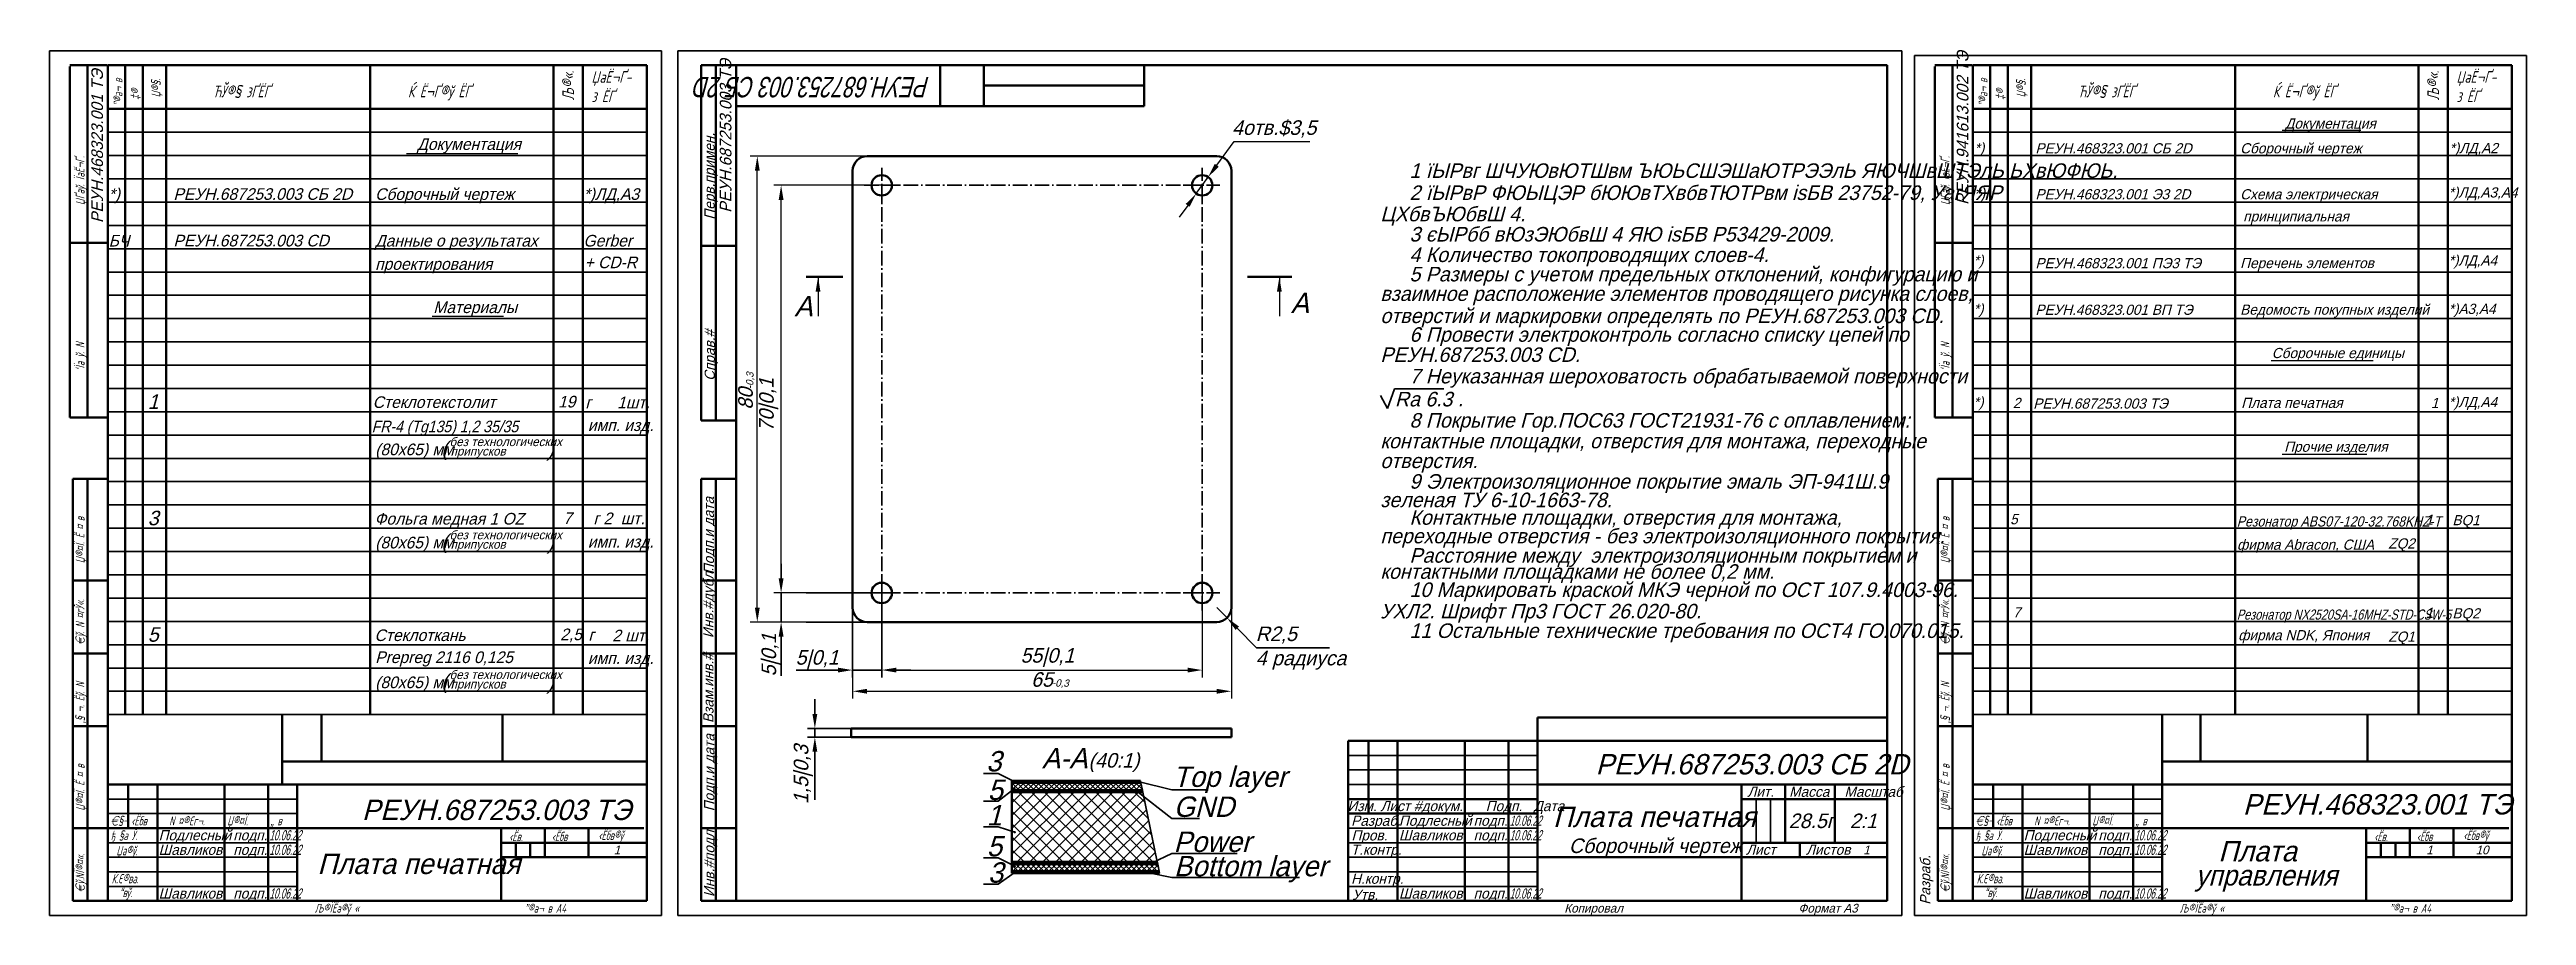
# Model space of a CAD drawing. Extents: x 23088 to 26685, y -1277 to -208.
# Drawn here: x 23088 to 23938, y -943 to -646 of the extents above; entities that cross this region are included whole.
import ezdxf

# ---------------------------------------------------------------- set-up
doc = ezdxf.new("R2010")
doc.units = 0
doc.header["$MEASUREMENT"] = 0
doc.linetypes.add('CNTR_ECKD_1', pattern=[7.5, 5, -1, 0.5, -1])
doc.layers.get('0').update_dxf_attribs({"linetype": 'CONTINUOUS', "lineweight": 50})
doc.layers.get('Defpoints').update_dxf_attribs({"color": 8, "linetype": 'CONTINUOUS'})
for name, color, linetype, lineweight in [('CENTER', 2, 'CNTR_ECKD_1', 35), ('CONTUR', 7, 'CONTINUOUS', 50), ('DIM', 1, 'CONTINUOUS', 35)]:
    doc.layers.add(name, color=color, linetype=linetype, lineweight=lineweight)
doc.layers.add('TEXT', color=1, linetype='CONTINUOUS')
doc.styles.add('ECKD', font='ec5cdwin.shx', dxfattribs={"oblique": 15})
doc.styles.add('ECKD5', font='eckd5.shx', dxfattribs={"oblique": 15})
doc.styles.add('ESKD', font='eskd', dxfattribs={"width": 0.9, "oblique": 15, "height": 4})
doc.styles.get("Standard").update_dxf_attribs({"font": 'ec5cdwin.shx'})
doc.styles.add('ЕСКД', font='ec5cdwin.shx', dxfattribs={"oblique": 15})
doc.styles.add('Текст', font='ec5cdwin.shx', dxfattribs={"oblique": 15})
doc.dimstyles.new('05', dxfattribs={"dimtxt": 5, "dimasz": 5, "dimexe": 2.5, "dimexo": 0, "dimgap": 1.5, "dimtad": 1, "dimtoh": 1, "dimlfac": 0.5, "dimtxsty": 'ECKD', "dimcen": -3, "dimdle": 1.25, "dimclrd": 256, "dimclre": 256, "dimclrt": 256, "dimaunit": 1, "dimadec": 0, "dimazin": 0, "dimtfac": 0.45, "dimtmove": 0, "dimatfit": 2, "dimfxl": 1, "dimtvp": 0.9, "dimtolj": 1, "dimtzin": 12, "dimarcsym": 1})
doc.dimstyles.new('1_', dxfattribs={"dimtxt": 5, "dimasz": 5, "dimexe": 2.5, "dimexo": 0, "dimgap": 1.5, "dimtad": 1, "dimtoh": 1, "dimrnd": 1.38778e-17, "dimtxsty": 'ECKD', "dimcen": -3, "dimdle": 1.25, "dimclrd": 256, "dimclre": 256, "dimclrt": 256, "dimaunit": 1, "dimazin": 0, "dimtfac": 0.45, "dimtmove": 0, "dimatfit": 2, "dimfxl": 1, "dimtvp": 0.9, "dimtolj": 1, "dimtzin": 12, "dimarcsym": 0})
pattern_1 = [(45, (-151.2118, -301.6821), (-0.883883476, 0.883883476), [])]
pattern_2 = [(45, (11639.1895, -614.4899), (-0.88388348, 0.88388348), [])]
pattern_3 = [(45, (11639.1895, -614.4899), (-0.88388348, 0.88388348), []), (135, (11639.1895, -614.4899), (-0.88388348, -0.88388348), [])]

msp = doc.modelspace()

# ---------------------------------------------------------------- texts
at = {"oblique": 15}
for p in [(23343.716, -737.664), (23514.063, -736.581)]:
    msp.add_text('A', height=7, dxfattribs=at).set_placement(p)
at = {"style": 'Текст', "oblique": 15}
msp.add_text('А-А', height=7, dxfattribs=at).set_placement((23428.692, -892.881))
at = {"layer": 'Defpoints', "style": 'ECKD', "oblique": 15}
for s, p in [('ZQ2', (23890.722, -817.427)), ('ZQ1', (23890.722, -849.427))]:
    msp.add_text(s, height=3.5, dxfattribs=at).set_placement(p)
at = {"layer": 'DIM', "oblique": 15}
for s, height, rotation, style, p in [('РЕУН.468323.001 ТЭ', 4, 90, 'ECKD', (23106.443, -705.616)), ('РЕУН.687253.003 ТЭ', 4, 90, 'ECKD', (23322.118, -702.11)), ('Перв.примен.', 3.5, 90, 'ECKD', (23316.353, -704.451)), ('Справ.#', 3.5, 90, 'ECKD', (23316.426, -759.815)), ('-0,3', 2.5, 88.974604, 'Текст', (23329.609, -762.675)), ('Подп.и дата', 3.5, 90, 'ECKD', (23316.117, -826.219)), ('Взам.инв.#    Инв.#дубл.', 3.5, 90, 'ECKD', (23315.959, -877.357)), ('-0,3', 2.5, 358.974604, 'Текст', (23432.12, -864.802)), ('Инв.#подл.    Подп.и дата', 3.5, 90, 'ECKD', (23316.258, -937.092)), ('Разраб.', 3.5, 90, 'ECKD', (23733.567, -939.754))]:
    msp.add_text(s, height=height, rotation=rotation, dxfattribs=dict(at, style=style)).set_placement(p)
for s, height, rotation, style, width, p in [('Љ®«.', 4, 90, 'ESKD', 0.9, (23268.098, -663.449)), ('Љ®«.', 4, 90, 'ESKD', 0.9, (23908.15, -663.449)), ('”®а¬\xa0в', 3, 90, 'ESKD', 0.8, (23113.098, -665.449)), ('‡®\xad\xa0', 3, 90, 'ESKD', 0.8, (23119.098, -663.449)), ('Џ®§.', 3, 90, 'ESKD', 0.8, (23126.098, -662.449)), ('РЕУН.687253.003 СБ 2D', 7, 180, 'ECKD', 0.75, (23390.298, -655.455)), ('”®а¬\xa0в', 3, 90, 'ESKD', 0.8, (23753.15, -665.449)), ('‡®\xad\xa0', 3, 90, 'ESKD', 0.8, (23759.15, -663.449)), ('Џ®§.', 3, 90, 'ESKD', 0.8, (23766.15, -662.449)), ('ЏҐаў. ЇаЁ¬Ґ\xad.', 3, 90, 'ESKD', 0.9, (23100.098, -699.449)), ('ЏҐаў. ЇаЁ¬Ґ\xad.', 3, 90, 'ESKD', 0.9, (23740.15, -699.449)), ('‘Їа\xa0ў. N', 3, 90, 'ESKD', 0.9, (23100.098, -756.449)), ('‘Їа\xa0ў. N', 3, 90, 'ESKD', 0.9, (23740.15, -756.449)), ('Џ®¤Ї. Ё ¤\xa0в\xa0', 3, 90, 'ESKD', 0.8, (23100.098, -822.449)), ('Џ®¤Ї. Ё ¤\xa0в\xa0', 3, 90, 'ESKD', 0.8, (23740.15, -822.449)), ('€\xadў. N ¤гЎ«.', 3, 90, 'ESKD', 0.8, (23100.098, -850.449)), ('€\xadў. N ¤гЎ«.', 3, 90, 'ESKD', 0.8, (23740.15, -850.449)), ('‚§\xa0¬. Ё\xadў. N', 3, 90, 'ESKD', 0.8, (23100.098, -877.449)), ('‚§\xa0¬. Ё\xadў. N', 3, 90, 'ESKD', 0.8, (23740.15, -877.449)), ('Џ®¤Ї. Ё ¤\xa0в\xa0', 3, 90, 'ESKD', 0.8, (23100.098, -907.449)), ('Џ®¤Ї. Ё ¤\xa0в\xa0', 3, 90, 'ESKD', 0.8, (23740.15, -907.449)), ('€\xadў.NЇ®¤«.', 3, 90, 'ESKD', 0.8, (23100.098, -935.449)), ('€\xadў.NЇ®¤«.', 3, 90, 'ESKD', 0.8, (23740.15, -935.449))]:
    msp.add_text(s, height=height, rotation=rotation, dxfattribs=dict(at, style=style, width=width)).set_placement(p)
for s, height, style, width, p in [('ЏаЁ¬Ґ-', 4, 'ESKD', 0.9, (23274.098, -657.449)), ('ЏаЁ¬Ґ-', 4, 'ESKD', 0.9, (23914.15, -657.449)), ('ЋЎ®§\xad\xa0зҐ\xadЁҐ', 4, 'ESKD', 0.9, (23144.098, -662.449)), ('Ќ\xa0Ё¬Ґ\xad®ў\xa0\xadЁҐ', 4, 'ESKD', 0.9, (23211.098, -662.449)), ('з\xa0\xadЁҐ', 4, 'ESKD', 0.9, (23274.098, -664.115)), ('ЋЎ®§\xad\xa0зҐ\xadЁҐ', 4, 'ESKD', 0.9, (23784.15, -662.449)), ('Ќ\xa0Ё¬Ґ\xad®ў\xa0\xadЁҐ', 4, 'ESKD', 0.9, (23851.15, -662.449)), ('з\xa0\xadЁҐ', 4, 'ESKD', 0.9, (23914.15, -664.115)), ('FR-4 (Tg135) 1,2 35/35', 4, 'ECKD', 0.9, (23198.638, -777.502)), ('€§¬', 3.132, 'ESKD', 0.8, (23109.058, -912.511)), ('‹Ёбв', 3.132, 'ESKD', 0.8, (23116.105, -912.511)), ('N ¤®Єг¬.', 3.132, 'ESKD', 0.8, (23129.135, -912.511)), ('Џ®¤Ї.', 3.2, 'ESKD', 0.8, (23149.094, -912.506)), ('10.06.22', 3.5, 'ECKD', 0.6, (23589.2, -912.635)), ('€§¬', 3.132, 'ESKD', 0.8, (23749.11, -912.511)), ('‹Ёбв', 3.132, 'ESKD', 0.8, (23756.157, -912.511)), ('N ¤®Єг¬.', 3.132, 'ESKD', 0.8, (23769.187, -912.511)), ('Џ®¤Ї.', 3.2, 'ESKD', 0.8, (23789.146, -912.506)), ('ђ\xa0§а\xa0Ў.', 3.2, 'ESKD', 0.8, (23109.017, -917.557)), ('10.06.22', 3.5, 'ECKD', 0.6, (23163.539, -917.635)), ('„\xa0в\xa0', 3.2, 'ESKD', 0.8, (23163.921, -912.506)), ('‹Ёв.', 3.2, 'ESKD', 0.8, (23245.839, -917.909)), ('‹Ёбв', 3.2, 'ESKD', 0.8, (23260.458, -917.909)), ('‹Ёбв®ў', 3.2, 'ESKD', 0.8, (23276.45, -917.505)), ('10.06.22', 3.5, 'ECKD', 0.6, (23589.2, -917.635)), ('ђ\xa0§а\xa0Ў.', 3.2, 'ESKD', 0.8, (23749.069, -917.557)), ('10.06.22', 3.5, 'ECKD', 0.6, (23803.59, -917.635)), ('„\xa0в\xa0', 3.2, 'ESKD', 0.8, (23803.973, -912.506)), ('‹Ёв.', 3.2, 'ESKD', 0.8, (23885.89, -917.909)), ('‹Ёбв', 3.2, 'ESKD', 0.8, (23900.509, -917.909)), ('‹Ёбв®ў', 3.2, 'ESKD', 0.8, (23916.501, -917.505)), ('Џа®ў.', 3.2, 'ESKD', 0.8, (23111.037, -922.769)), ('10.06.22', 3.5, 'ECKD', 0.6, (23163.539, -922.635)), ('Џа®ў.', 3.2, 'ESKD', 0.8, (23751.088, -922.769)), ('10.06.22', 3.5, 'ECKD', 0.6, (23803.59, -922.635)), ('Ќ.Є®\xadва.', 3.2, 'ESKD', 0.8, (23109.421, -932.386)), ('“вў.', 3.2, 'ESKD', 0.8, (23112.086, -937.145)), ('10.06.22', 3.5, 'ECKD', 0.6, (23163.539, -937.635)), ('10.06.22', 3.5, 'ECKD', 0.6, (23589.2, -937.635)), ('Ќ.Є®\xadва.', 3.2, 'ESKD', 0.8, (23749.473, -932.386)), ('“вў.', 3.2, 'ESKD', 0.8, (23752.138, -937.145)), ('10.06.22', 3.5, 'ECKD', 0.6, (23803.59, -937.635)), ('управления', 7, 'ECKD', 0.95, (23824.518, -933.163)), ('Љ®ЇЁа®ў\xa0«', 3, 'ESKD', 0.8, (23179.098, -942.449)), ('”®а¬\xa0в A4', 3, 'ESKD', 0.8, (23251.098, -942.449)), ('Љ®ЇЁа®ў\xa0«', 3, 'ESKD', 0.8, (23819.15, -942.449)), ('”®а¬\xa0в A4', 3, 'ESKD', 0.8, (23891.15, -942.449))]:
    msp.add_text(s, height=height, dxfattribs=dict(at, style=style, width=width)).set_placement(p)
for s, height, style, p in [('РЕУН.468323.001 СБ 2D', 3.5, 'ECKD', (23769.627, -681.715)), ('1 їЫРвг ШЧУЮвЮТШвм ЪЮЬСШЭШаЮТРЭЭлЬ ЯЮЧШвШТЭлЬ ЬХвЮФЮЬ.', 5, 'ECKD5', (23554.817, -690.136)), ('РЕУН.687253.003 СБ 2D', 4, 'ECKD', (23130.617, -697.666)), ('2 їЫРвР ФЮЫЦЭР бЮЮвТХвбвТЮТРвм іѕБВ 23752-79, УагЯЯР', 5, 'ECKD5', (23554.817, -697.715)), ('РЕУН.468323.001 Э3 2D', 3.5, 'ECKD', (23769.634, -697.496)), ('ЦХбвЪЮбвШ 4.', 5, 'ECKD5', (23544.817, -705.033)), ('РЕУН.687253.003 CD', 4, 'ECKD', (23130.617, -713.666)), ('4 Количество токопроводящих слоев-4.', 5, 'ECKD', (23554.817, -719.024)), ('3 єЫРбб вЮзЭЮбвШ 4 ЯЮ іѕБВ P53429-2009.', 5, 'ECKD5', (23554.817, -711.98)), ('5 Размеры с учетом предельных отклонений, конфигурацию и ', 5, 'ECKD', (23554.817, -725.68)), ('РЕУН.468323.001 ПЭ3 ТЭ', 3.5, 'ECKD', (23769.634, -721.162)), ('взаимное расположение элементов проводящего рисунка слоев, ', 5, 'ECKD', (23544.817, -732.385)), ('отверстий и маркировки определять по РЕУН.687253.003 CD. ', 5, 'ECKD', (23544.817, -739.987)), ('РЕУН.468323.001 ВП ТЭ', 3.5, 'ECKD', (23769.634, -737.162)), ('6 Провести электроконтроль согласно списку цепей по ', 5, 'ЕСКД', (23554.817, -746.408)), ('РЕУН.687253.003 CD.', 5, 'ЕСКД', (23544.817, -753.332)), ('7 Неуказанная шероховатость обрабатываемой поверхности', 5, 'ECKD', (23554.817, -760.706)), ('19', 4, 'ECKD', (23262.632, -768.975)), ('Ra 6.3 .', 5, 'ECKD', (23549.819, -768.609)), ('Стеклотекстолит ', 4, 'ECKD', (23198.998, -769.143)), ('г', 4, 'ECKD', (23271.987, -769.269)), ('1шт.', 4, 'ECKD', (23282.904, -769.246)), ('8 Покрытие Гор.ПОС63 ГОСТ21931-76 с оплавлением: ', 5, 'ECKD', (23554.817, -775.888)), ('РЕУН.687253.003 ТЭ', 3.5, 'ECKD', (23768.885, -769.368)), ('(80х65) мм', 4, 'ECKD', (23199.874, -785.375)), ('(', 5, 'ECKD', (23222.551, -785.486)), ('без технологических', 3, 'ECKD', (23225.34, -782.241)), (')', 5, 'ECKD', (23258.965, -785.703)), ('имп. изд.', 4, 'ECKD', (23272.829, -777.063)), ('контактные площадки, отверстия для монтажа, переходные ', 5, 'ECKD', (23544.817, -782.987)), ('припусков', 3, 'ECKD', (23225.701, -785.492)), ('отверстия.', 5, 'ECKD', (23544.817, -789.806)), ('зеленая ТУ 6-10-1663-78.', 5, 'ECKD', (23544.817, -803.215)), ('9 Электроизоляционное покрытие эмаль ЭП-941Ш.9 ', 5, 'ECKD', (23554.817, -796.871)), ('Фольга медная 1 OZ', 4, 'ECKD', (23199.634, -809.187)), ('7', 4, 'ECKD', (23264.362, -808.98)), ('г 2  шт.', 4, 'ECKD', (23274.758, -809.063)), ('Контактные площадки, отверстия для монтажа, ', 5, 'ECKD', (23554.817, -809.258)), ('(80х65) мм', 4, 'ECKD', (23199.874, -817.375)), ('(', 5, 'ECKD', (23222.551, -817.486)), ('без технологических', 3, 'ECKD', (23225.34, -814.241)), ('припусков', 3, 'ECKD', (23225.701, -817.492)), (')', 5, 'ECKD', (23258.965, -817.703)), ('имп. изд.', 4, 'ECKD', (23272.829, -817.063)), ('переходные отверстия - без электроизоляционного покрытия.', 5, 'ECKD', (23544.817, -815.625)), ('контактными площадками не более 0,2 мм.', 5, 'ECKD', (23544.817, -827.818)), ('Расстояние между  электроизоляционным покрытием и', 5, 'ECKD', (23554.817, -822.286)), ('10 Маркировать краской МКЭ черной по ОСТ 107.9.4003-96.', 5, 'ECKD', (23554.817, -834.067)), ('УХЛ2. Шрифт Пр3 ГОСТ 26.020-80.', 5, 'ECKD', (23544.745, -841.416)), ('Стеклоткань', 4, 'ECKD', (23199.634, -849.187)), ('2,5', 4, 'ECKD', (23263.354, -848.905)), ('г', 4, 'ECKD', (23273.027, -849.086)), ('2 шт.', 4, 'ECKD', (23281.213, -849.309)), ('11 Остальные технические требования по ОСТ4 ГО.070.015.', 5, 'ECKD', (23554.817, -848.135)), ('Prepreg 2116 0,125', 4, 'ECKD', (23199.85, -856.751)), ('имп. изд.', 4, 'ECKD', (23272.829, -857.063)), ('(80х65) мм', 4, 'ECKD', (23199.874, -865.375)), ('(', 5, 'ECKD', (23222.551, -865.486)), ('без технологических', 3, 'ECKD', (23225.34, -862.241)), ('припусков', 3, 'ECKD', (23225.701, -865.492)), (')', 5, 'ECKD', (23258.965, -865.703)), ('(40:1)', 5, 'ECKD', (23444.656, -892.661)), ('Top layer', 7, 'ECKD', (23473.617, -899.288)), ('РЕУН.687253.003 СБ 2D', 7, 'ECKD', (23618.721, -895.005)), ('Лит.    Масса    Масштаб', 3.5, 'ECKD', (23670.78, -902.684)), ('Лит.    Масса    Масштаб', 3.5, 'ECKD', (23670.78, -902.684)), ('РЕУН.687253.003 ТЭ', 7, 'ECKD', (23195.321, -910.68)), ('GND', 7, 'ECKD', (23473.858, -909.587)), ('Изм. Лист #докум.      Подп.   Дата', 3.5, 'ECKD', (23533.528, -907.606)), ('Изм. Лист #докум.      Подп.   Дата', 3.5, 'ECKD', (23533.528, -907.606)), ('Разраб.', 3.5, 'ECKD', (23534.788, -912.642)), ('Разраб.', 3.5, 'ECKD', (23534.788, -912.642)), ('Подлесный', 3.5, 'ECKD', (23551.2, -912.635)), ('Плата печатная', 7, 'ECKD', (23604.097, -913.052)), ('28.5г', 5, 'ECKD', (23684.986, -913.429)), ('2:1', 5, 'ECKD', (23705.94, -913.449)), ('РЕУН.468323.001 ТЭ', 7, 'ECKD', (23840.833, -908.773)), ('Подлесный', 3.5, 'ECKD', (23125.539, -917.635)), ('подп.', 3.5, 'ECKD', (23151.157, -917.635)), ('Power', 7, 'ECKD', (23473.858, -921.631)), ('Пров.', 3.5, 'ECKD', (23534.903, -917.678)), ('Пров.', 3.5, 'ECKD', (23534.903, -917.678)), ('Шавликов', 3.5, 'ECKD', (23551.2, -917.635)), ('подп.', 3.5, 'ECKD', (23576.819, -912.635)), ('подп.', 3.5, 'ECKD', (23576.819, -917.635)), ('Сборочный чертеж', 5, 'ECKD', (23609.502, -921.992)), ('Подлесный', 3.5, 'ECKD', (23765.59, -917.635)), ('подп.', 3.5, 'ECKD', (23791.209, -917.635)), ('Плата', 7, 'ECKD', (23832.408, -924.873)), ('Шавликов', 3.5, 'ECKD', (23125.539, -922.635)), ('подп.', 3.5, 'ECKD', (23151.157, -922.635)), ('Плата печатная', 7, 'ECKD', (23180.048, -929.213)), ('Bottom layer', 7, 'ECKD', (23473.988, -929.993)), ('Т.контр.', 3.5, 'ECKD', (23534.674, -922.6)), ('Т.контр.', 3.5, 'ECKD', (23534.674, -922.6)), ('Лист        Листов', 3.5, 'ECKD', (23670.321, -922.6)), ('Лист        Листов', 3.5, 'ECKD', (23670.321, -922.6)), ('Шавликов', 3.5, 'ECKD', (23765.59, -922.635)), ('подп.', 3.5, 'ECKD', (23791.209, -922.635)), ('Шавликов', 3.5, 'ECKD', (23125.539, -937.635)), ('подп.', 3.5, 'ECKD', (23151.157, -937.635)), ('Н.контр.', 3.5, 'ECKD', (23534.788, -932.558)), ('Н.контр.', 3.5, 'ECKD', (23534.788, -932.558)), ('Утв.', 3.5, 'ECKD', (23535.132, -938.052)), ('Утв.', 3.5, 'ECKD', (23535.132, -938.052)), ('Шавликов', 3.5, 'ECKD', (23551.2, -937.635)), ('подп.', 3.5, 'ECKD', (23576.819, -937.635)), ('Шавликов', 3.5, 'ECKD', (23765.59, -937.635)), ('подп.', 3.5, 'ECKD', (23791.209, -937.635)), ('Копировал', 3, 'ECKD', (23607.952, -942.449)), ('Формат A3', 3, 'ECKD', (23688.287, -942.449))]:
    msp.add_text(s, height=height, dxfattribs=dict(at, style=style)).set_placement(p)
at = {"layer": 'DIM', "char_height": 5, "attachment_point": 5, "rotation": 90, "style": 'ECKD'}
for s, insert in [('\\A1;5|0,1', (23335.718, -853.931)), ('\\A1;1,5|0,3', (23346.784, -895.033))]:
    msp.add_mtext(s, dxfattribs=dict(at, insert=insert))
at = {"layer": 'DIM', "char_height": 5, "attachment_point": 5, "style": 'ECKD'}
for s, insert in [('\\A1;R2,5', (23509.106, -847.174)), ('\\A1;5|0,1', (23351.524, -855.58))]:
    msp.add_mtext(s, dxfattribs=dict(at, insert=insert))
at = {"layer": 'TEXT', "style": 'ECKD', "oblique": 15}
msp.add_text('РЕУН.941613.002 ТЭ', height=4, rotation=90, dxfattribs=at).set_placement((23746.634, -699.381))
for s, height, p in [('Документация', 3.5, (23855.323, -673.193)), ('Документация', 4, (23214.293, -680.525)), ('*)', 3.5, (23748.709, -681.633)), ('Сборочный чертеж', 3.5, (23839.889, -681.705)), ('*)ЛД,А2', 3.5, (23911.709, -681.633)), ('*)', 4, (23108.4, -697.688)), ('Сборочный чертеж', 4, (23199.837, -697.705)), ('*)ЛД,А3', 4, (23271.4, -697.688)), ('*)', 4, (23748.455, -697.572)), ('Схема электрическая', 3.5, (23839.889, -697.496)), ('*)ЛД,А3,А4', 3.5, (23911.43, -696.862)), ('принципиальная', 3.5, (23840.93, -705.089)), ('БЧ', 4, (23108.4, -713.688)), ('Данные о результатах', 4, (23199.837, -713.705)), ('Gerber', 4, (23271.337, -713.705)), ('проектирования ', 4, (23199.837, -721.705)), ('+ CD-R', 4, (23271.736, -721.145)), ('*)', 3.5, (23748.43, -720.225)), ('Перечень элементов', 3.5, (23839.889, -721.12)), ('*)ЛД,А4', 3.5, (23911.43, -720.225)), ('Материалы', 4, (23219.79, -736.563)), ('*)', 3.5, (23748.43, -736.862)), ('Ведомость покупных изделий', 3.5, (23839.889, -737.12)), ('*)А3,А4', 3.5, (23911.43, -736.862)), ('Сборочные единицы', 3.5, (23850.751, -752.023)), ('1', 5, (23121.809, -769.439)), ('*)', 3.5, (23748.43, -768.862)), ('2', 3.5, (23761.893, -769.176)), ('Плата печатная ', 3.5, (23840.269, -769.117)), ('1', 3.5, (23905.356, -769.175)), ('*)ЛД,А4', 3.5, (23911.43, -768.862)), ('Прочие изделия', 3.5, (23855.012, -784.199)), ('3', 5, (23121.809, -809.439)), ('5', 3.5, (23760.949, -809.078)), ('1', 3.5, (23903.507, -809.238)), ('BQ1', 3.5, (23912.722, -809.427)), ('фирма Abracon, США', 3.5, (23838.832, -817.835)), ('7', 3.5, (23761.908, -841.093)), ('1', 3.5, (23903.507, -841.238)), ('BQ2', 3.5, (23912.722, -841.427)), ('5', 5, (23121.809, -849.439)), ('фирма NDK, Япония', 3.5, (23839.219, -848.929)), ('3', 7, (23409.551, -893.964)), ('5', 7, (23410.053, -903.764)), ('1', 7, (23409.695, -912.505)), ('5', 7, (23409.753, -923.137)), ('1', 3, (23281.727, -922.412)), ('3', 7, (23410.138, -932.17)), ('1', 3, (23710.552, -922.428)), ('1', 3, (23903.779, -922.412)), ('10', 3, (23920.707, -922.445))]:
    msp.add_text(s, height=height, dxfattribs=at).set_placement(p)
for s, width, p in [('Резонатор ABS07-120-32.768KHZ-T', 0.9, (23838.741, -809.857)), ('Резонатор NX2520SA-16MHZ-STD-CSW-5', 0.8, (23838.741, -841.857))]:
    msp.add_text(s, height=3.5, dxfattribs=dict(at, width=width)).set_placement(p)
at = {"layer": 'TEXT', "oblique": 15}
msp.add_text('4 радиуса', height=5, dxfattribs=at).set_placement((23502.052, -857.54))

# ---------------------------------------------------------------- blocks, each defined once
blk = doc.blocks.new('*D678')
at = {"layer": 'Defpoints', "color": 0, "transparency": 16777216}
for p in [(23363.69, -837.68), (23493.68, -837.67), (23493.68, -866.44)]:
    blk.add_point(p, dxfattribs=at)
at = {"layer": 'DIM', "lineweight": -2, "transparency": 16777216}
for p, q in [((23363.69, -837.68), (23363.69, -868.94)), ((23493.68, -837.67), (23493.68, -868.94)), ((23368.69, -866.44), (23488.68, -866.44))]:
    blk.add_line(p, q, dxfattribs=at)
at = {"layer": 'DIM', "transparency": 16777216}
for points in [[(23368.69, -865.6), (23368.69, -867.27), (23363.69, -866.44)], [(23488.68, -865.6), (23488.68, -867.27), (23493.68, -866.44)]]:
    blk.add_solid(points, dxfattribs=at)
at = {"layer": 'DIM', "transparency": 16777216, "insert": (23428.69, -862.42), "char_height": 5, "attachment_point": 5, "style": 'ECKD'}
blk.add_mtext('\\A1;65', dxfattribs=at)
blk = doc.blocks.new('*D679')
at = {"layer": 'Defpoints', "color": 0, "transparency": 16777216}
for p in [(23330.99, -682.67), (23368.68, -682.67), (23368.68, -842.67)]:
    blk.add_point(p, dxfattribs=at)
at = {"layer": 'DIM', "lineweight": -2, "transparency": 16777216}
for p, q in [((23368.68, -682.67), (23328.49, -682.67)), ((23330.99, -837.67), (23330.99, -687.67)), ((23368.68, -842.67), (23328.49, -842.67))]:
    blk.add_line(p, q, dxfattribs=at)
at = {"layer": 'DIM', "transparency": 16777216}
for points in [[(23330.16, -687.67), (23331.83, -687.67), (23330.99, -682.67)], [(23330.16, -837.67), (23331.83, -837.67), (23330.99, -842.67)]]:
    blk.add_solid(points, dxfattribs=at)
at = {"layer": 'DIM', "transparency": 16777216, "insert": (23326.99, -765.98), "char_height": 5, "attachment_point": 5, "rotation": 90, "style": 'ECKD'}
blk.add_mtext('\\A1;80', dxfattribs=at)
blk = doc.blocks.new('*D680')
at = {"layer": 'Defpoints', "color": 0, "transparency": 16777216}
for p in [(23481.63, -695.51), (23485.74, -689.84)]:
    blk.add_point(p, dxfattribs=at)
at = {"layer": 'DIM', "lineweight": -2, "transparency": 16777216}
for p, q in [((23488.67, -685.79), (23494.62, -677.59)), ((23494.62, -677.59), (23520.65, -677.59)), ((23481.63, -695.51), (23485.74, -689.84)), ((23478.7, -699.56), (23475.76, -703.61))]:
    blk.add_line(p, q, dxfattribs=at)
at = {"layer": 'DIM', "transparency": 16777216}
for points in [[(23488, -685.3), (23489.35, -686.28), (23485.74, -689.84)], [(23478.02, -699.07), (23479.37, -700.05), (23481.63, -695.51)]]:
    blk.add_solid(points, dxfattribs=at)
at = {"layer": 'DIM', "transparency": 16777216, "insert": (23508.38, -673.32), "char_height": 5, "attachment_point": 5, "style": 'ECKD'}
blk.add_mtext('\\A1;4отв.$3,5', dxfattribs=at)
blk = doc.blocks.new('*D681')
at = {"layer": 'Defpoints', "color": 0, "transparency": 16777216}
for p in [(23339.17, -692.67), (23373.68, -692.67), (23373.68, -832.67)]:
    blk.add_point(p, dxfattribs=at)
at = {"layer": 'DIM', "lineweight": -2, "transparency": 16777216}
for p, q in [((23373.68, -692.67), (23336.67, -692.67)), ((23339.17, -827.67), (23339.17, -697.67)), ((23373.68, -832.67), (23336.67, -832.67))]:
    blk.add_line(p, q, dxfattribs=at)
at = {"layer": 'DIM', "transparency": 16777216}
for points in [[(23338.33, -697.67), (23340, -697.67), (23339.17, -692.67)], [(23338.33, -827.67), (23340, -827.67), (23339.17, -832.67)]]:
    blk.add_solid(points, dxfattribs=at)
at = {"layer": 'DIM', "transparency": 16777216, "insert": (23334.9, -768.05), "char_height": 5, "attachment_point": 5, "rotation": 90, "style": 'ECKD'}
blk.add_mtext('\\A1;70|0,1', dxfattribs=at)
blk = doc.blocks.new('*D682')
at = {"layer": 'Defpoints', "color": 0, "transparency": 16777216}
for p in [(23373.68, -832.67), (23483.68, -832.67), (23483.68, -859.16)]:
    blk.add_point(p, dxfattribs=at)
at = {"layer": 'DIM', "lineweight": -2, "transparency": 16777216}
for p, q in [((23373.68, -832.67), (23373.68, -861.66)), ((23483.68, -832.67), (23483.68, -861.66)), ((23378.68, -859.16), (23478.68, -859.16))]:
    blk.add_line(p, q, dxfattribs=at)
at = {"layer": 'DIM', "transparency": 16777216}
for points in [[(23378.68, -858.33), (23378.68, -859.99), (23373.68, -859.16)], [(23478.68, -858.33), (23478.68, -859.99), (23483.68, -859.16)]]:
    blk.add_solid(points, dxfattribs=at)
at = {"layer": 'DIM', "transparency": 16777216, "insert": (23430.56, -854.89), "char_height": 5, "attachment_point": 5, "style": 'ECKD'}
blk.add_mtext('\\A1;55|0,1', dxfattribs=at)

# ---------------------------------------------------------------- dimensions: what is measured, and where the dimension line sits
at = {"layer": 'DIM'}
dim = msp.add_diameter_dim_2p(p1=(23481.631, -695.509), p2=(23485.738, -689.841), text='4отв.$3,5', dimstyle='05', dxfattribs=at)
dim.commit()
dim.dimension.update_dxf_attribs({"geometry": '*D680', "text_midpoint": (23508.384, -677.587), "dimtype": 163})
dim = msp.add_linear_dim(base=(23330.992, -682.675), p1=(23368.685, -842.675), p2=(23368.685, -682.675), angle=90, dimstyle='05', dxfattribs=at)
dim.commit()
dim.dimension.update_dxf_attribs({"geometry": '*D679', "text_midpoint": (23330.992, -765.975), "dimtype": 160})
dim = msp.add_linear_dim(base=(23339.168, -692.675), p1=(23373.685, -832.675), p2=(23373.685, -692.675), angle=90, text='70|0,1', dimstyle='05', dxfattribs=at)
dim.commit()
dim.dimension.update_dxf_attribs({"geometry": '*D681', "text_midpoint": (23339.168, -768.049), "dimtype": 160})
dim = msp.add_linear_dim(base=(23483.685, -859.162), p1=(23373.685, -832.675), p2=(23483.685, -832.675), text='55|0,1', dimstyle='05', dxfattribs=at)
dim.commit()
dim.dimension.update_dxf_attribs({"geometry": '*D682', "text_midpoint": (23430.561, -859.162), "dimtype": 160})
dim = msp.add_linear_dim(base=(23493.685, -866.435), p1=(23363.688, -837.678), p2=(23493.685, -837.675), dimstyle='05', dxfattribs=at)
dim.commit()
dim.dimension.update_dxf_attribs({"geometry": '*D678', "text_midpoint": (23428.686, -866.435), "dimtype": 160})

# ---------------------------------------------------------------- hatches: boundary and pattern name
at = {"layer": 'DIM'}
h = msp.add_hatch(dxfattribs=at)
h.set_pattern_fill('ANSI31', color=256, scale=10, style=0)
h.set_pattern_definition(pattern_1)
h.paths.add_polyline_path([(23418.369, -897.867), (23462.65, -897.867), (23462.506, -897.167), (23418.369, -897.167)])
h = msp.add_hatch(dxfattribs=at)
h.set_pattern_fill('ANSI37', color=256, scale=10, style=0)
h.set_pattern_definition(pattern_3)
h.paths.add_polyline_path([(23418.369, -900.367), (23418.369, -897.867), (23462.65, -897.867), (23463.166, -900.367)])
h = msp.add_hatch(dxfattribs=at)
h.set_pattern_fill('ANSI31', color=256, scale=10, style=0)
h.set_pattern_definition(pattern_2)
h.paths.add_polyline_path([(23418.369, -900.367), (23463.166, -900.367), (23463.31, -901.067), (23418.369, -901.067)])
for points in [[(23419.311, -897.475, 1), (23419.002, -897.475, 1)], [(23419.455, -899.884, 1), (23419.146, -899.884, 1)], [(23461.081, -900.725, 1), (23461.39, -900.725, 1)], [(23461.57, -897.48, 1), (23461.879, -897.48, 1)], [(23419.524, -914.858, 1), (23419.215, -914.858, 1)], [(23419.524, -926.551, 1), (23419.215, -926.551, 1)], [(23466.404, -925.374, 1), (23466.713, -925.374, 1)], [(23419.643, -928.619, 1), (23419.334, -928.619, 1)], [(23465.186, -928.741, 1), (23465.495, -928.741, 1)]]:
    msp.add_hatch(color=256, dxfattribs=at).paths.add_polyline_path(points)
h = msp.add_hatch(dxfattribs=at)
h.set_pattern_fill('ANSI37', color=256, scale=25, style=0)
h.set_pattern_definition([(45, (11639.1895, -614.49), (-2.2097087, 2.2097087), []), (135, (11639.1895, -614.49), (-2.2097087, -2.2097087), [])])
h.paths.add_polyline_path([(23418.369, -901.067), (23463.31, -901.067), (23468.263, -925.067), (23418.369, -925.067)])
h = msp.add_hatch(dxfattribs=at)
h.set_pattern_fill('ANSI31', color=256, scale=10, style=0)
h.set_pattern_definition(pattern_2)
h.paths.add_polyline_path([(23418.369, -925.767), (23468.407, -925.767), (23468.263, -925.067), (23418.369, -925.067)])
h = msp.add_hatch(dxfattribs=at)
h.set_pattern_fill('ANSI37', color=256, scale=10, style=0)
h.set_pattern_definition(pattern_3)
h.paths.add_polyline_path([(23418.369, -925.767), (23468.407, -925.767), (23468.923, -928.267), (23418.369, -928.267)])
h = msp.add_hatch(dxfattribs=at)
h.set_pattern_fill('ANSI31', color=256, scale=10, style=0)
h.set_pattern_definition(pattern_1)
h.paths.add_polyline_path([(23418.369, -928.967), (23469.068, -928.967), (23468.923, -928.267), (23418.369, -928.267)])

# ---------------------------------------------------------------- linework, layer by layer
for p, q in [((23408.76, -651.449), (23408.76, -665.449)), ((23463.76, -651.449), (23463.76, -665.449)), ((23408.76, -658.449), (23463.76, -658.449)), ((23323.76, -665.449), (23463.76, -665.449)), ((23363.688, -687.671), (23363.688, -837.678)), ((23368.685, -682.675), (23488.685, -682.674)), ((23493.685, -837.675), (23493.685, -687.675)), ((23360.345, -724.148), (23347.716, -724.148)), ((23499.194, -724.148), (23514.429, -724.148)), ((23368.685, -842.675), (23488.685, -842.675)), ((23167.904, -874.449), (23167.904, -898.449)), ((23181.462, -874.449), (23181.462, -890.504)), ((23243.563, -874.449), (23243.563, -890.504)), ((23598.76, -875.449), (23718.76, -875.449)), ((23598.76, -883.449), (23598.76, -875.449)), ((23813.15, -874.449), (23813.15, -898.449)), ((23826.269, -874.449), (23826.269, -890.504)), ((23883.615, -874.449), (23883.615, -890.504)), ((23493.685, -879.206), (23363.208, -879.206)), ((23363.208, -879.206), (23363.208, -882.206)), ((23363.208, -882.206), (23493.685, -882.206)), ((23493.685, -882.206), (23493.685, -879.206)), ((23167.904, -890.504), (23293.098, -890.504)), ((23813.15, -890.504), (23933.15, -890.504)), ((23418.369, -897.867), (23418.369, -897.167)), ((23418.369, -897.167), (23462.506, -897.167)), ((23418.369, -900.367), (23418.369, -897.867)), ((23418.369, -897.867), (23462.65, -897.867)), ((23418.369, -897.867), (23462.65, -897.867)), ((23418.369, -901.067), (23418.369, -900.367)), ((23418.369, -900.367), (23463.166, -900.367)), ((23418.369, -925.067), (23418.369, -901.067)), ((23418.369, -901.067), (23463.31, -901.067)), ((23418.369, -901.067), (23463.31, -901.067)), ((23418.369, -925.767), (23418.369, -925.067)), ((23418.369, -925.067), (23468.263, -925.067)), ((23418.369, -928.267), (23418.369, -925.767)), ((23418.369, -925.767), (23468.407, -925.767)), ((23418.369, -925.767), (23468.407, -925.767)), ((23418.369, -928.967), (23418.369, -928.267)), ((23418.369, -928.267), (23468.923, -928.267)), ((23418.369, -928.967), (23469.068, -928.967))]:
    msp.add_line(p, q)
for centre in [(23373.685, -692.675), (23483.685, -692.675), (23373.685, -832.675), (23483.685, -832.675)]:
    msp.add_circle(centre, 3.5)
for centre, radius, start, end in [((23368.684, -687.671), 4.996, 89.997906, 180.001919), ((23488.685, -687.675), 5, 359.997447, 89.999468), ((23368.685, -837.678), 4.997, 179.999597, 269.99918), ((23488.685, -837.675), 5, 269.999606, 359.999986)]:
    msp.add_arc(centre, radius, start, end)
at = {"layer": 'CENTER'}
for p, q in [((23373.685, -698.675), (23373.685, -686.675)), ((23483.685, -698.675), (23483.685, -686.675)), ((23367.685, -692.675), (23379.685, -692.675)), ((23373.685, -692.675), (23483.685, -692.675)), ((23373.685, -832.675), (23373.685, -692.675)), ((23477.685, -692.675), (23489.685, -692.675)), ((23483.685, -692.675), (23483.685, -832.675)), ((23367.685, -832.675), (23379.685, -832.675)), ((23373.685, -838.675), (23373.685, -826.675)), ((23483.685, -832.675), (23373.685, -832.675)), ((23477.685, -832.675), (23489.685, -832.675)), ((23483.685, -838.675), (23483.685, -826.675))]:
    msp.add_line(p, q, dxfattribs=at)
at = {"layer": 'CONTUR'}
for p, q in [((23107.832, -651.449), (23095.098, -651.449)), ((23095.098, -651.822), (23095.098, -712.449)), ((23101.098, -772.449), (23101.098, -651.449)), ((23108.098, -651.449), (23293.098, -651.449)), ((23108.098, -938.449), (23108.098, -651.449)), ((23114.098, -651.449), (23114.098, -874.449)), ((23120.098, -651.449), (23120.098, -874.449)), ((23128.098, -651.449), (23128.098, -874.449)), ((23198.098, -651.449), (23198.098, -874.449)), ((23261.098, -651.449), (23261.098, -874.449)), ((23271.098, -651.449), (23271.098, -874.449)), ((23293.098, -651.449), (23293.098, -938.449)), ((23293.098, -651.449), (23293.098, -938.449)), ((23311.76, -773.449), (23311.76, -651.449)), ((23311.76, -651.449), (23323.76, -651.449)), ((23316.76, -773.449), (23316.76, -651.449)), ((23718.76, -651.449), (23323.76, -651.449)), ((23323.76, -651.449), (23323.76, -938.449)), ((23393.76, -665.449), (23393.76, -651.449)), ((23718.76, -938.449), (23718.76, -651.449)), ((23747.884, -651.449), (23735.15, -651.449)), ((23735.15, -651.822), (23735.15, -712.449)), ((23741.15, -772.449), (23741.15, -651.449)), ((23748.15, -938.449), (23748.15, -651.449)), ((23748.15, -651.449), (23933.15, -651.449)), ((23754.15, -651.449), (23754.15, -874.449)), ((23760.15, -651.449), (23760.15, -874.449)), ((23768.15, -651.449), (23768.15, -874.449)), ((23838.15, -651.449), (23838.15, -874.449)), ((23901.15, -651.449), (23901.15, -874.449)), ((23911.15, -651.449), (23911.15, -874.449)), ((23933.15, -651.449), (23933.15, -938.449)), ((23108.098, -666.449), (23293.098, -666.449)), ((23323.76, -665.449), (23393.76, -665.449)), ((23748.15, -666.449), (23933.15, -666.449)), ((23095.098, -712.449), (23108.098, -712.449)), ((23108.098, -712.449), (23095.098, -712.449)), ((23095.098, -712.449), (23095.098, -772.449)), ((23311.76, -713.449), (23323.76, -713.449)), ((23735.15, -712.449), (23735.15, -772.449)), ((23748.15, -712.449), (23735.15, -712.449)), ((23735.15, -712.449), (23748.15, -712.449)), ((23095.098, -772.449), (23108.098, -772.449)), ((23108.098, -772.449), (23101.098, -772.449)), ((23323.76, -773.449), (23311.76, -773.449)), ((23735.15, -772.449), (23748.15, -772.449)), ((23748.15, -772.449), (23741.15, -772.449)), ((23096.098, -828.449), (23096.098, -793.449)), ((23096.098, -793.449), (23108.098, -793.449)), ((23101.098, -793.449), (23101.098, -938.449)), ((23311.76, -938.449), (23311.76, -793.449)), ((23311.76, -793.449), (23323.76, -793.449)), ((23316.76, -938.449), (23316.76, -793.449)), ((23736.15, -828.449), (23736.15, -793.449)), ((23736.15, -793.449), (23748.15, -793.449)), ((23741.15, -793.449), (23741.15, -938.449)), ((23096.098, -853.449), (23096.098, -828.449)), ((23096.098, -828.449), (23108.098, -828.449)), ((23108.098, -828.449), (23096.098, -828.449)), ((23311.76, -828.449), (23323.76, -828.449)), ((23736.15, -853.449), (23736.15, -828.449)), ((23748.15, -828.449), (23736.15, -828.449)), ((23736.15, -828.449), (23748.15, -828.449)), ((23096.098, -878.449), (23096.098, -853.449)), ((23096.098, -853.449), (23108.098, -853.449)), ((23108.098, -853.449), (23096.098, -853.449)), ((23311.76, -853.449), (23323.76, -853.449)), ((23736.15, -878.449), (23736.15, -853.449)), ((23748.15, -853.449), (23736.15, -853.449)), ((23736.15, -853.449), (23748.15, -853.449)), ((23096.098, -878.449), (23108.098, -878.449)), ((23108.098, -878.449), (23096.098, -878.449)), ((23096.098, -913.449), (23096.098, -878.449)), ((23311.76, -878.449), (23323.76, -878.449)), ((23533.76, -883.449), (23718.76, -883.449)), ((23533.76, -938.449), (23533.76, -883.449)), ((23540.76, -883.449), (23540.76, -908.449)), ((23550.76, -883.449), (23550.76, -938.449)), ((23573.76, -883.449), (23573.76, -938.449)), ((23588.76, -883.449), (23588.76, -938.449)), ((23598.76, -883.449), (23598.76, -938.449)), ((23736.15, -913.449), (23736.15, -878.449)), ((23748.15, -878.449), (23736.15, -878.449)), ((23736.15, -878.449), (23748.15, -878.449)), ((23108.098, -898.449), (23293.098, -898.449)), ((23115.098, -913.449), (23115.098, -898.449)), ((23125.098, -898.449), (23125.098, -938.449)), ((23148.098, -938.449), (23148.098, -898.449)), ((23163.098, -938.449), (23163.098, -898.449)), ((23173.098, -938.449), (23173.098, -898.449)), ((23598.76, -898.449), (23718.76, -898.449)), ((23668.76, -898.449), (23668.76, -938.449)), ((23683.76, -898.449), (23683.76, -918.449)), ((23700.76, -898.449), (23700.76, -918.449)), ((23748.15, -898.449), (23933.15, -898.449)), ((23755.15, -913.449), (23755.15, -898.449)), ((23765.15, -898.449), (23765.15, -938.449)), ((23788.15, -938.449), (23788.15, -898.449)), ((23803.15, -938.449), (23803.15, -898.449)), ((23813.15, -938.449), (23813.15, -898.449)), ((23533.76, -903.449), (23598.76, -903.449)), ((23533.76, -908.449), (23598.76, -908.449)), ((23668.76, -903.449), (23718.76, -903.449)), ((23096.098, -938.449), (23096.098, -913.449)), ((23096.098, -913.449), (23108.098, -913.449)), ((23108.098, -913.449), (23096.098, -913.449)), ((23108.098, -913.449), (23292.098, -913.449)), ((23243.098, -938.449), (23243.098, -913.449)), ((23258.098, -913.449), (23258.098, -923.449)), ((23273.098, -913.449), (23273.098, -923.449)), ((23311.76, -913.449), (23323.76, -913.449)), ((23736.15, -938.449), (23736.15, -913.449)), ((23748.15, -913.449), (23736.15, -913.449)), ((23736.15, -913.449), (23748.15, -913.449)), ((23748.15, -913.449), (23932.15, -913.449)), ((23883.15, -938.449), (23883.15, -913.449)), ((23898.15, -913.449), (23898.15, -923.449)), ((23913.15, -913.449), (23913.15, -923.449)), ((23243.098, -918.449), (23293.098, -918.449)), ((23243.098, -923.449), (23293.098, -923.449)), ((23248.098, -918.449), (23248.098, -923.449)), ((23253.098, -918.449), (23253.098, -923.449)), ((23598.76, -923.449), (23718.76, -923.449)), ((23668.76, -918.449), (23718.76, -918.449)), ((23688.76, -918.449), (23688.76, -923.449)), ((23883.15, -918.449), (23933.15, -918.449)), ((23883.15, -923.449), (23933.15, -923.449)), ((23888.15, -918.449), (23888.15, -923.449)), ((23893.15, -918.449), (23893.15, -923.449)), ((23108.098, -938.449), (23096.098, -938.449)), ((23293.098, -938.449), (23108.098, -938.449)), ((23293.098, -938.449), (23108.098, -938.449)), ((23323.76, -938.449), (23311.76, -938.449)), ((23323.76, -938.449), (23718.76, -938.449)), ((23748.15, -938.449), (23736.15, -938.449)), ((23933.15, -938.449), (23748.15, -938.449))]:
    msp.add_line(p, q, dxfattribs=at)
at = {"layer": 'DIM'}
for p, q in [((23088.098, -943.449), (23088.098, -646.449)), ((23088.098, -646.449), (23298.098, -646.449)), ((23088.098, -646.449), (23298.098, -646.449)), ((23088.098, -943.449), (23088.098, -646.449)), ((23298.098, -646.449), (23298.098, -943.449)), ((23298.098, -646.449), (23298.098, -943.449)), ((23723.76, -646.449), (23303.76, -646.449)), ((23303.76, -646.449), (23303.76, -943.449)), ((23723.76, -943.449), (23723.76, -646.449)), ((23728.15, -943.449), (23728.15, -648.075)), ((23728.15, -648.075), (23938.15, -648.075)), ((23938.118, -943.449), (23938.118, -648.075)), ((23108.098, -674.449), (23293.098, -674.449)), ((23748.15, -674.449), (23933.15, -674.449)), ((23108.098, -682.449), (23293.098, -682.449)), ((23748.15, -682.449), (23933.15, -682.449)), ((23108.098, -690.449), (23293.098, -690.449)), ((23748.15, -690.449), (23933.15, -690.449)), ((23108.098, -698.449), (23293.098, -698.449)), ((23748.15, -698.449), (23933.15, -698.449)), ((23108.098, -706.449), (23293.098, -706.449)), ((23748.15, -706.449), (23933.15, -706.449)), ((23108.098, -714.449), (23293.098, -714.449)), ((23108.098, -722.449), (23293.098, -722.449)), ((23748.15, -714.449), (23933.15, -714.449)), ((23748.15, -722.449), (23933.15, -722.449)), ((23108.098, -730.449), (23293.098, -730.449)), ((23748.15, -730.449), (23933.15, -730.449)), ((23108.098, -738.449), (23293.098, -738.449)), ((23748.15, -738.449), (23933.15, -738.449)), ((23108.098, -746.449), (23293.098, -746.449)), ((23748.15, -746.449), (23933.15, -746.449)), ((23108.098, -754.449), (23293.098, -754.449)), ((23748.15, -754.449), (23933.15, -754.449)), ((23108.098, -762.449), (23293.098, -762.449)), ((23544.817, -764.81), (23547.325, -769.366)), ((23547.325, -769.366), (23549.647, -762.615)), ((23549.647, -762.615), (23566.616, -762.615)), ((23748.15, -762.449), (23933.15, -762.449)), ((23108.098, -770.449), (23293.098, -770.449)), ((23748.15, -770.449), (23933.15, -770.449)), ((23108.098, -778.449), (23293.098, -778.449)), ((23748.15, -778.449), (23933.15, -778.449)), ((23108.098, -786.449), (23293.098, -786.449)), ((23748.15, -786.449), (23933.15, -786.449)), ((23108.098, -794.449), (23293.098, -794.449)), ((23748.15, -794.449), (23933.15, -794.449)), ((23108.098, -802.449), (23293.098, -802.449)), ((23748.15, -802.449), (23933.15, -802.449)), ((23108.098, -810.449), (23293.098, -810.449)), ((23748.15, -810.449), (23933.15, -810.449)), ((23108.098, -818.449), (23293.098, -818.449)), ((23339.168, -827.675), (23339.168, -822.675)), ((23748.15, -818.449), (23933.15, -818.449)), ((23108.098, -826.449), (23293.098, -826.449)), ((23339.168, -842.675), (23339.168, -832.675)), ((23373.685, -832.675), (23347.794, -832.675)), ((23373.685, -832.675), (23373.685, -861.662)), ((23748.15, -826.449), (23933.15, -826.449)), ((23108.098, -834.449), (23293.098, -834.449)), ((23363.688, -837.678), (23363.688, -861.662)), ((23488.685, -837.675), (23492.2, -841.23)), ((23748.15, -834.449), (23933.15, -834.449)), ((23108.098, -842.449), (23293.098, -842.449)), ((23339.168, -847.675), (23339.168, -861.09)), ((23368.685, -842.675), (23347.794, -842.675)), ((23495.716, -844.785), (23502.324, -851.468)), ((23748.15, -842.449), (23933.15, -842.449)), ((23108.098, -850.449), (23293.098, -850.449)), ((23108.098, -858.449), (23293.098, -858.449)), ((23502.324, -851.468), (23527.411, -851.468)), ((23748.15, -850.449), (23933.15, -850.449)), ((23748.15, -858.449), (23933.15, -858.449)), ((23108.098, -866.449), (23293.098, -866.449)), ((23358.688, -859.162), (23344.352, -859.162)), ((23373.685, -859.162), (23363.688, -859.162)), ((23378.685, -859.162), (23383.685, -859.162)), ((23748.15, -866.449), (23933.15, -866.449)), ((23108.098, -874.449), (23293.098, -874.449)), ((23350.752, -874.206), (23350.752, -869.206)), ((23748.15, -874.449), (23933.15, -874.449)), ((23363.208, -879.206), (23348.252, -879.206)), ((23363.208, -882.206), (23348.252, -882.206)), ((23350.752, -882.206), (23350.752, -879.206)), ((23350.752, -887.206), (23350.752, -903.766)), ((23533.76, -888.449), (23598.76, -888.449)), ((23413.628, -894.67), (23408.635, -894.67)), ((23413.628, -894.67), (23419.157, -897.475)), ((23413.628, -904.146), (23419.301, -899.884)), ((23461.236, -900.725), (23473.272, -910.157)), ((23461.725, -897.48), (23473.272, -900.268)), ((23462.506, -897.167), (23462.65, -897.867)), ((23462.65, -897.867), (23463.166, -900.367)), ((23463.166, -900.367), (23463.31, -901.067)), ((23485.748, -900.268), (23473.272, -900.268)), ((23533.76, -893.449), (23598.76, -893.449)), ((23533.76, -898.449), (23598.76, -898.449)), ((23108.098, -903.449), (23173.098, -903.449)), ((23108.098, -908.449), (23173.098, -908.449)), ((23413.628, -904.146), (23408.635, -904.146)), ((23463.31, -901.067), (23468.263, -925.067)), ((23673.76, -918.449), (23673.76, -903.449)), ((23678.76, -918.449), (23678.76, -903.449)), ((23748.15, -903.449), (23813.15, -903.449)), ((23748.15, -908.449), (23813.15, -908.449)), ((23413.628, -912.955), (23408.635, -912.955)), ((23413.628, -912.955), (23419.369, -914.858)), ((23482.784, -910.157), (23473.272, -910.157)), ((23533.76, -913.449), (23598.76, -913.449)), ((23108.098, -918.449), (23173.098, -918.449)), ((23108.098, -923.449), (23173.098, -923.449)), ((23413.628, -923.593), (23408.635, -923.593)), ((23413.628, -923.593), (23419.369, -926.551)), ((23466.558, -925.374), (23473.272, -922.202)), ((23468.263, -925.067), (23468.407, -925.767)), ((23468.407, -925.767), (23468.923, -928.267)), ((23495.64, -922.202), (23473.272, -922.202)), ((23533.76, -918.449), (23598.76, -918.449)), ((23533.76, -923.449), (23598.76, -923.449)), ((23748.15, -918.449), (23813.15, -918.449)), ((23748.15, -923.449), (23813.15, -923.449)), ((23108.098, -928.449), (23173.098, -928.449)), ((23108.098, -933.449), (23173.098, -933.449)), ((23108.098, -938.449), (23108.098, -933.449)), ((23413.628, -932.74), (23408.603, -932.74)), ((23413.628, -932.74), (23419.488, -928.619)), ((23465.34, -928.741), (23473.272, -930.349)), ((23468.923, -928.267), (23469.068, -928.967)), ((23517.111, -930.349), (23473.272, -930.349)), ((23533.76, -928.449), (23598.76, -928.449)), ((23533.76, -933.449), (23598.76, -933.449)), ((23748.15, -928.449), (23813.15, -928.449)), ((23748.15, -933.449), (23813.15, -933.449)), ((23748.15, -938.449), (23748.15, -933.449)), ((23298.098, -943.449), (23088.098, -943.449)), ((23298.098, -943.449), (23088.098, -943.449)), ((23303.76, -943.449), (23723.76, -943.449)), ((23938.118, -943.449), (23728.15, -943.449))]:
    msp.add_line(p, q, dxfattribs=at)
at = {"layer": 'DIM', "linetype": 'Continuous'}
for q in [(23298.098, -646.449), (23088.098, -943.449)]:
    msp.add_line((23088.098, -646.449), q, dxfattribs=at)
at = {"layer": 'DIM'}
for centre in [(23419.157, -897.475), (23419.301, -899.884), (23461.236, -900.725), (23461.725, -897.48), (23419.369, -914.858), (23419.369, -926.551), (23466.558, -925.374), (23419.488, -928.619), (23465.34, -928.741)]:
    msp.add_circle(centre, 0.155, dxfattribs=at)
for points in [[(23338.335, -827.675), (23340.001, -827.675), (23339.168, -832.675)], [(23496.308, -844.199), (23495.123, -845.371), (23492.2, -841.23)], [(23338.335, -847.675), (23340.001, -847.675), (23339.168, -842.675)], [(23358.688, -858.328), (23358.688, -859.995), (23363.688, -859.162)], [(23378.685, -858.328), (23378.685, -859.995), (23373.685, -859.162)], [(23349.918, -874.206), (23351.585, -874.206), (23350.752, -879.206)], [(23349.918, -887.206), (23351.585, -887.206), (23350.752, -882.206)]]:
    msp.add_solid(points, dxfattribs=at)
at = {"layer": 'TEXT'}
for p, q in [((23854.355, -673.773), (23881.314, -673.773)), ((23210.633, -681.773), (23248.76, -681.773)), ((23219.424, -737.633), (23243.934, -737.633)), ((23850.558, -752.797), (23885.515, -752.792)), ((23854.313, -784.973), (23883.384, -784.973))]:
    msp.add_line(p, q, dxfattribs=at)

msp.set_redraw_order([(e.dxf.handle, doc.entitydb.next_handle()) for e in msp.query("TEXT MTEXT ATTDEF DIMENSION ARC_DIMENSION")])  # texts and dimensions are drawn at this point

# ---------------------------------------------------------------- leaders
at = {"layer": 'DIM'}
for points in [[(23351.84, -724.148), (23351.84, -737.619)], [(23510.16, -724.148), (23510.16, -737.619)]]:
    msp.add_leader(points, dimstyle='1_', override={"dimgap": 1.5, "dimtad": 0}, dxfattribs=at)

doc.saveas('drawing.dxf')
